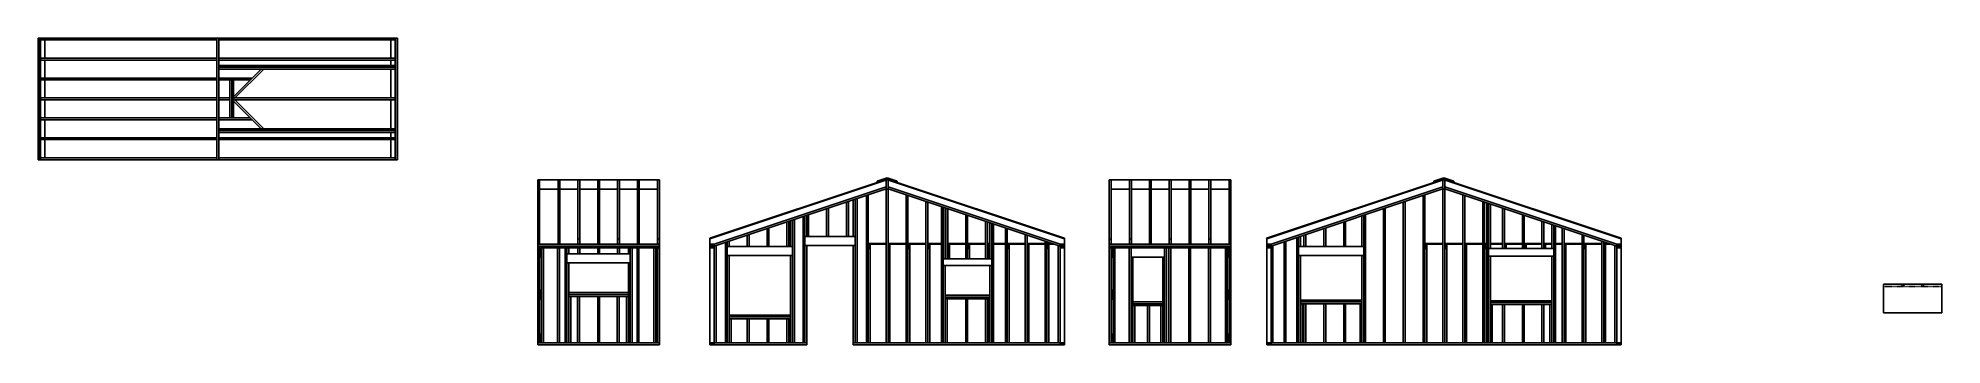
# Model space of a CAD drawing. Header units: inches. Extents: x -183 to 3029, y -67 to 1072.
# Drawn here: x -183 to 1351, y 473 to 720 of the extents above; entities that cross this region are included whole.
import ezdxf

# ---------------------------------------------------------------- set-up
doc = ezdxf.new("R2010")
doc.units = ezdxf.units.IN
doc.header["$LTSCALE"] = 0.25
doc.header["$MEASUREMENT"] = 0
doc.linetypes.add('HIDDEN2', pattern=[0.1875, 0.125, -0.0625])
doc.layers.add('Hidden Line', color=7, linetype='HIDDEN2')

msp = doc.modelspace()

# ---------------------------------------------------------------- linework, layer by layer
for p, q in [((106.5, 720.2), (-183, 720.2)), ((-183, 720.2), (-183, 622.2)), ((-181.5, 720.2), (-181.5, 622.2)), ((-181, 720.2), (-181, 622.2)), ((-39, 718.7), (-181, 718.7)), ((-177.5, 718.7), (-177.5, 704)), ((-39, 622.2), (-39, 720.2)), ((-37.5, 622.2), (-37.5, 720.2)), ((104.5, 718.7), (-37.5, 718.7)), ((101, 704), (101, 718.7)), ((104.5, 622.2), (104.5, 720.2)), ((105, 622.2), (105, 720.2)), ((106.5, 622.2), (106.5, 720.2)), ((-39, 704), (-181, 704)), ((-39, 702.5), (-181, 702.5)), ((-177.5, 702.5), (-177.5, 688)), ((-37.5, 704), (104.5, 704)), ((-37.5, 702.5), (104.5, 702.5)), ((-37.5, 698.2), (104.5, 698.2)), ((-37.5, 696.7), (104.5, 696.7)), ((-37.5, 695.2), (104.5, 695.2)), ((-25.5, 673), (-3.3, 695.2)), ((-24.5, 672), (-1.2, 695.2)), ((101, 698.2), (101, 702.5)), ((101, 672), (101, 695.2)), ((-39, 688), (-181, 688)), ((-39, 686.5), (-181, 686.5)), ((-177.5, 686.5), (-177.5, 672)), ((-37.5, 688), (-10.6, 688)), ((-37.5, 686.5), (-12.1, 686.5)), ((-28.5, 656), (-28.5, 686.5)), ((-27, 656), (-27, 686.5)), ((-25.5, 656), (-25.5, 686.5)), ((-39, 672), (-181, 672)), ((-39, 670.5), (-181, 670.5)), ((-177.5, 670.5), (-177.5, 656)), ((-37.5, 672), (-28.5, 672)), ((-37.5, 670.5), (-28.5, 670.5)), ((-25.5, 672), (104.5, 672)), ((-25.5, 670.5), (104.5, 670.5)), ((-25.5, 669.4), (-3.3, 647.2)), ((-24.5, 670.5), (-1.2, 647.2)), ((101, 647.2), (101, 670.5)), ((-39, 656), (-181, 656)), ((-39, 654.5), (-181, 654.5)), ((-177.5, 654.5), (-177.5, 640)), ((-37.5, 656), (-12.1, 656)), ((-37.5, 654.5), (-10.6, 654.5)), ((-37.5, 647.2), (104.5, 647.2)), ((-37.5, 645.7), (104.5, 645.7)), ((-37.5, 644.2), (104.5, 644.2)), ((101, 640), (101, 644.2)), ((-39, 640), (-181, 640)), ((-39, 638.5), (-181, 638.5)), ((-177.5, 638.5), (-177.5, 623.7)), ((-37.5, 640), (104.5, 640)), ((-37.5, 638.5), (104.5, 638.5)), ((101, 623.7), (101, 638.5)), ((106.5, 622.2), (-183, 622.2)), ((-39, 623.7), (-181, 623.7)), ((104.5, 623.7), (-37.5, 623.7)), ((219.5, 554.3), (219.5, 606)), ((317.5, 606), (219.5, 606)), ((221, 554.3), (221, 606)), ((235.8, 598.7), (221, 598.7)), ((235.8, 606), (235.8, 554.3)), ((237.3, 606), (237.3, 554.3)), ((251.8, 598.7), (237.3, 598.7)), ((251.8, 606), (251.8, 554.3)), ((253.3, 606), (253.3, 554.3)), ((267.8, 598.7), (253.3, 598.7)), ((267.8, 606), (267.8, 554.3)), ((269.3, 606), (269.3, 554.3)), ((283.8, 598.7), (269.3, 598.7)), ((283.8, 606), (283.8, 554.3)), ((285.3, 606), (285.3, 554.3)), ((299.8, 598.7), (285.3, 598.7)), ((299.8, 606), (299.8, 554.3)), ((301.3, 606), (301.3, 554.3)), ((316, 598.7), (301.3, 598.7)), ((316, 554.3), (316, 606)), ((317.5, 554.3), (317.5, 606)), ((358.1, 559.1), (501, 606.7)), ((358.2, 558.6), (500.2, 606)), ((358.2, 558.6), (499.1, 605.6)), ((361.7, 554.3), (500.2, 600.4)), ((361.7, 552.7), (500.2, 598.8)), ((493, 605.1), (501, 607.8)), ((493, 604.1), (493, 605.1)), ((499.1, 605.6), (498.9, 606.1)), ((500.2, 606), (501.7, 606)), ((500.2, 598.7), (500.2, 606)), ((500.2, 598.7), (501.7, 598.7)), ((500.2, 598.7), (500.2, 474.8)), ((509, 605.1), (501, 607.8)), ((501, 606.7), (501, 607.8)), ((643.9, 559.1), (501, 606.7)), ((501.7, 598.7), (501.7, 606)), ((643.7, 558.6), (501.7, 606)), ((640.2, 554.3), (501.7, 600.4)), ((640.2, 552.7), (501.7, 598.8)), ((501.7, 598.7), (501.7, 474.8)), ((502.9, 605.6), (503, 606.1)), ((643.7, 558.6), (502.9, 605.6)), ((509, 604.1), (509, 605.1)), ((679.9, 554.3), (679.9, 606)), ((777.9, 606), (679.9, 606)), ((681.4, 554.3), (681.4, 606)), ((696.2, 598.7), (681.4, 598.7)), ((696.2, 606), (696.2, 554.3)), ((697.7, 606), (697.7, 554.3)), ((712.2, 598.7), (697.7, 598.7)), ((712.2, 606), (712.2, 554.3)), ((713.7, 606), (713.7, 554.3)), ((728.2, 598.7), (713.7, 598.7)), ((728.2, 606), (728.2, 554.3)), ((729.7, 606), (729.7, 554.3)), ((744.2, 598.7), (729.7, 598.7)), ((744.2, 606), (744.2, 554.3)), ((745.7, 606), (745.7, 554.3)), ((760.2, 598.7), (745.7, 598.7)), ((760.2, 606), (760.2, 554.3)), ((761.7, 606), (761.7, 554.3)), ((776.4, 598.7), (761.7, 598.7)), ((776.4, 554.3), (776.4, 606)), ((777.9, 554.3), (777.9, 606)), ((806.5, 559.1), (949.4, 606.7)), ((806.7, 558.6), (948.7, 606)), ((806.7, 558.6), (947.5, 605.6)), ((810.2, 554.3), (948.7, 600.4)), ((810.2, 552.7), (948.7, 598.8)), ((941.4, 605.1), (949.4, 607.8)), ((941.4, 604.1), (941.4, 605.1)), ((947.5, 605.6), (947.4, 606.1)), ((948.7, 606), (950.2, 606)), ((948.7, 598.7), (948.7, 606)), ((948.7, 474.8), (948.7, 598.8)), ((948.7, 598.7), (950.2, 598.7)), ((957.4, 605.1), (949.4, 607.8)), ((949.4, 606.7), (949.4, 607.8)), ((1092.3, 559.1), (949.4, 606.7)), ((950.2, 598.7), (950.2, 606)), ((1092.2, 558.6), (950.2, 606)), ((1088.7, 554.3), (950.2, 600.4)), ((950.2, 474.8), (950.2, 598.8)), ((1088.7, 552.7), (950.2, 598.8)), ((951.3, 605.6), (951.5, 606.1)), ((1092.2, 558.6), (951.3, 605.6)), ((957.4, 604.1), (957.4, 605.1)), ((452.2, 560.5), (452.2, 582.8)), ((453.7, 560.5), (453.7, 583.3)), ((468.2, 560.5), (468.2, 588.2)), ((469.7, 560.5), (469.7, 588.7)), ((473.7, 560.5), (473.7, 590)), ((475.2, 474.8), (475.2, 590.5)), ((476.7, 474.8), (476.7, 591)), ((484.2, 474.8), (484.2, 593.5)), ((485.7, 474.8), (485.7, 594)), ((516.2, 474.8), (516.2, 594)), ((517.7, 474.8), (517.7, 593.5)), ((532.2, 474.8), (532.2, 588.7)), ((533.7, 474.8), (533.7, 588.2)), ((544.7, 474.8), (544.7, 584.5)), ((546.2, 474.8), (546.2, 584)), ((547.7, 542.5), (547.7, 583.5)), ((548.2, 542.5), (548.2, 583.3)), ((549.7, 542.5), (549.7, 582.8)), ((900.7, 474.8), (900.7, 582.8)), ((902.2, 474.8), (902.2, 583.3)), ((916.7, 474.8), (916.7, 588.2)), ((918.2, 474.8), (918.2, 588.7)), ((932.7, 474.8), (932.7, 593.5)), ((934.2, 474.8), (934.2, 594)), ((964.7, 474.8), (964.7, 594)), ((966.2, 474.8), (966.2, 593.5)), ((980.7, 474.8), (980.7, 588.7)), ((982.2, 474.8), (982.2, 588.2)), ((983.9, 474.8), (983.9, 587.6)), ((985.4, 474.8), (985.4, 587.1)), ((986.9, 550.8), (986.9, 586.6)), ((996.7, 550.8), (996.7, 583.3)), ((998.2, 550.8), (998.2, 582.8)), ((420.2, 552.5), (420.2, 572.2)), ((421.7, 552.5), (421.7, 572.7)), ((423.2, 552.5), (423.2, 573.2)), ((424.7, 474.8), (424.7, 573.7)), ((426.2, 474.8), (426.2, 574.2)), ((433.2, 474.8), (433.2, 576.5)), ((434.7, 474.8), (434.7, 577)), ((436.2, 560.5), (436.2, 577.5)), ((436.2, 560.5), (436.2, 577.5)), ((437.7, 560.5), (437.7, 578)), ((564.2, 542.5), (564.2, 578)), ((565.7, 542.5), (565.7, 577.5)), ((580.2, 542.5), (580.2, 572.7)), ((581.7, 542.5), (581.7, 572.2)), ((583.7, 542.5), (583.7, 571.5)), ((585.2, 474.8), (585.2, 571)), ((586.7, 474.8), (586.7, 570.5)), ((868.7, 552.5), (868.7, 572.2)), ((870.2, 552.5), (870.2, 572.7)), ((883.4, 552.5), (883.4, 577.1)), ((884.9, 474.8), (884.9, 577.6)), ((886.4, 474.8), (886.4, 578.1)), ((1012.7, 550.8), (1012.7, 578)), ((1014.2, 550.8), (1014.2, 577.5)), ((1028.4, 550.8), (1028.4, 572.8)), ((1029.9, 550.8), (1029.9, 572.3)), ((1036.4, 550.8), (1036.4, 570.1)), ((1037.9, 474.8), (1037.9, 569.6)), ((1039.4, 474.8), (1039.4, 569.1)), ((221, 558.6), (219.5, 558.6)), ((219.5, 554.3), (219.5, 473.3)), ((317.5, 554.3), (219.5, 554.3)), ((317.5, 552.8), (219.5, 552.8)), ((237.3, 558.6), (235.8, 558.6)), ((253.3, 558.6), (251.8, 558.6)), ((269.3, 558.6), (267.8, 558.6)), ((285.3, 558.6), (283.8, 558.6)), ((301.3, 558.6), (299.8, 558.6)), ((317.5, 558.6), (316, 558.6)), ((317.5, 554.3), (317.5, 473.3)), ((358.1, 559.1), (358.2, 558.6)), ((358.2, 554.3), (358.2, 558.6)), ((358.2, 473.3), (358.2, 554.3)), ((361.7, 554.3), (358.2, 554.3)), ((361.7, 552.8), (358.2, 554.3)), ((361.7, 554.3), (358.2, 552.8)), ((361.7, 552.8), (358.2, 552.8)), ((358.2, 552.8), (361.7, 551.3)), ((361.7, 552.8), (358.2, 551.3)), ((361.7, 554.3), (361.7, 473.3)), ((363.2, 553.2), (363.2, 474.8)), ((370.7, 474.8), (370.7, 555.7)), ((372.2, 474.8), (372.2, 556.2)), ((372.2, 552.5), (424.7, 552.5)), ((373.7, 552.5), (373.7, 556.7)), ((388.2, 552.5), (388.2, 561.5)), ((389.7, 552.5), (389.7, 562)), ((404.2, 552.5), (404.2, 566.8)), ((405.7, 552.5), (405.7, 567.3)), ((475.2, 560.5), (434.7, 560.5)), ((475.2, 553.3), (434.7, 553.3)), ((436.2, 473.3), (436.2, 553.3)), ((473.7, 473.3), (473.7, 553.3)), ((485.7, 555), (500.2, 555)), ((485.7, 554.8), (500.2, 554.8)), ((485.7, 554.6), (500.2, 554.6)), ((485.7, 554.4), (500.2, 554.4)), ((487.2, 554.3), (485.7, 554.3)), ((487.2, 554.3), (485.7, 550.8)), ((485.7, 554.3), (487.2, 550.8)), ((485.7, 554.3), (500.2, 554.3)), ((487.2, 474.8), (487.2, 554.3)), ((501.7, 555), (516.2, 555)), ((501.7, 554.8), (516.2, 554.8)), ((501.7, 554.6), (516.2, 554.6)), ((501.7, 554.4), (516.2, 554.4)), ((503.2, 554.3), (501.7, 554.3)), ((503.2, 554.3), (501.7, 550.8)), ((501.7, 554.3), (503.2, 550.8)), ((501.7, 554.3), (516.2, 554.3)), ((503.2, 474.8), (503.2, 554.3)), ((517.7, 555), (532.2, 555)), ((517.7, 554.8), (532.2, 554.8)), ((517.7, 554.6), (532.2, 554.6)), ((517.7, 554.4), (532.2, 554.4)), ((519.2, 554.3), (517.7, 554.3)), ((519.2, 554.3), (517.7, 550.8)), ((517.7, 554.3), (519.2, 550.8)), ((517.7, 554.3), (532.2, 554.3)), ((519.2, 474.8), (519.2, 554.3)), ((533.7, 555), (544.7, 555)), ((533.7, 554.8), (544.7, 554.8)), ((533.7, 554.6), (544.7, 554.6)), ((533.7, 554.4), (544.7, 554.4)), ((535.2, 554.3), (533.7, 554.3)), ((535.2, 554.3), (533.7, 550.8)), ((533.7, 554.3), (535.2, 550.8)), ((533.7, 554.3), (544.7, 554.3)), ((535.2, 474.8), (535.2, 554.3)), ((547.7, 555), (548.2, 555)), ((547.7, 554.8), (548.2, 554.8)), ((547.7, 554.6), (548.2, 554.6)), ((547.7, 554.4), (548.2, 554.4)), ((547.7, 554.3), (548.2, 554.3)), ((549.7, 555), (564.2, 555)), ((549.7, 554.8), (564.2, 554.8)), ((549.7, 554.6), (564.2, 554.6)), ((549.7, 554.4), (564.2, 554.4)), ((551.2, 554.3), (549.7, 554.3)), ((551.2, 554.3), (549.7, 550.8)), ((549.7, 554.3), (551.2, 550.8)), ((549.7, 554.3), (564.2, 554.3)), ((551.2, 542.5), (551.2, 554.3)), ((565.7, 555), (580.2, 555)), ((565.7, 554.8), (580.2, 554.8)), ((565.7, 554.6), (580.2, 554.6)), ((565.7, 554.4), (580.2, 554.4)), ((567.2, 554.3), (565.7, 554.3)), ((567.2, 554.3), (565.7, 550.8)), ((565.7, 554.3), (567.2, 550.8)), ((565.7, 554.3), (580.2, 554.3)), ((567.2, 542.5), (567.2, 554.3)), ((581.7, 555), (583.7, 555)), ((581.7, 554.8), (583.7, 554.8)), ((581.7, 554.6), (583.7, 554.6)), ((581.7, 554.4), (583.7, 554.4)), ((583.2, 554.3), (581.7, 554.3)), ((583.2, 554.3), (581.7, 550.8)), ((581.7, 554.3), (583.2, 550.8)), ((581.7, 554.3), (583.7, 554.3)), ((583.2, 542.5), (583.2, 554.3)), ((586.7, 555), (596.2, 555)), ((586.7, 554.8), (596.2, 554.8)), ((586.7, 554.6), (596.2, 554.6)), ((586.7, 554.4), (596.2, 554.4)), ((586.7, 554.3), (596.2, 554.3)), ((596.2, 474.8), (596.2, 567.3)), ((597.7, 474.8), (597.7, 566.8)), ((597.7, 555), (612.2, 555)), ((597.7, 554.8), (612.2, 554.8)), ((597.7, 554.6), (612.2, 554.6)), ((597.7, 554.4), (612.2, 554.4)), ((599.2, 554.3), (597.7, 554.3)), ((599.2, 554.3), (597.7, 550.8)), ((597.7, 554.3), (599.2, 550.8)), ((597.7, 554.3), (612.2, 554.3)), ((599.2, 474.8), (599.2, 554.3)), ((612.2, 474.8), (612.2, 562)), ((613.7, 474.8), (613.7, 561.5)), ((613.7, 555), (628.2, 555)), ((613.7, 554.8), (628.2, 554.8)), ((613.7, 554.6), (628.2, 554.6)), ((613.7, 554.4), (628.2, 554.4)), ((615.2, 554.3), (613.7, 554.3)), ((615.2, 554.3), (613.7, 550.8)), ((613.7, 554.3), (615.2, 550.8)), ((613.7, 554.3), (628.2, 554.3)), ((615.2, 474.8), (615.2, 554.3)), ((628.2, 474.8), (628.2, 556.7)), ((629.7, 474.8), (629.7, 556.2)), ((629.7, 555), (633.2, 555)), ((629.7, 554.8), (633.8, 554.8)), ((629.7, 554.6), (634.4, 554.6)), ((629.7, 554.4), (634.9, 554.4)), ((631.2, 554.3), (629.7, 554.3)), ((631.2, 554.3), (629.7, 550.8)), ((629.7, 554.3), (631.2, 550.8)), ((629.7, 554.3), (635.5, 554.3)), ((631.2, 474.8), (631.2, 554.3)), ((638.7, 553.2), (638.7, 474.8)), ((640.2, 554.3), (643.7, 554.3)), ((640.2, 554.3), (640.2, 473.3)), ((640.2, 552.8), (643.7, 554.3)), ((640.2, 554.3), (643.7, 552.8)), ((640.2, 552.8), (643.7, 552.8)), ((643.7, 552.8), (640.2, 551.3)), ((640.2, 552.8), (643.7, 551.3)), ((643.9, 559.1), (643.7, 558.6)), ((643.7, 554.3), (643.7, 558.6)), ((643.7, 473.3), (643.7, 554.3)), ((679.9, 558.6), (681.4, 558.6)), ((679.9, 554.3), (679.9, 473.3)), ((777.9, 554.3), (679.9, 554.3)), ((777.9, 552.8), (679.9, 552.8)), ((696.2, 558.6), (697.7, 558.6)), ((712.2, 558.6), (713.7, 558.6)), ((728.2, 558.6), (729.7, 558.6)), ((744.2, 558.6), (745.7, 558.6)), ((760.2, 558.6), (761.7, 558.6)), ((777.9, 558.6), (776.4, 558.6)), ((777.9, 554.3), (777.9, 473.3)), ((806.5, 559.1), (806.7, 558.6)), ((806.7, 554.3), (806.7, 558.6)), ((806.7, 473.3), (806.7, 554.3)), ((810.2, 552.8), (806.7, 554.3)), ((810.2, 554.3), (806.7, 552.8)), ((806.7, 554.3), (810.2, 554.3)), ((810.2, 552.8), (806.7, 552.8)), ((806.7, 552.8), (810.2, 551.3)), ((810.2, 552.8), (806.7, 551.3)), ((810.2, 554.3), (810.2, 473.3)), ((811.7, 553.2), (811.7, 474.8)), ((820.7, 474.8), (820.7, 556.2)), ((822.2, 474.8), (822.2, 556.7)), ((830.9, 474.8), (830.9, 559.6)), ((832.4, 474.8), (832.4, 560.1)), ((832.4, 552.5), (884.9, 552.5)), ((832.4, 552.5), (884.9, 552.5)), ((833.9, 552.5), (833.9, 560.6)), ((836.7, 552.5), (836.7, 561.5)), ((838.2, 552.5), (838.2, 562)), ((852.7, 552.5), (852.7, 566.8)), ((854.2, 552.5), (854.2, 567.3)), ((934.2, 555), (948.7, 555)), ((934.2, 554.8), (948.7, 554.8)), ((934.2, 554.6), (948.7, 554.6)), ((934.2, 554.4), (948.7, 554.4)), ((935.7, 554.3), (934.2, 554.3)), ((935.7, 554.3), (934.2, 550.8)), ((934.2, 554.3), (935.7, 550.8)), ((934.2, 554.3), (948.7, 554.3)), ((935.7, 474.8), (935.7, 554.3)), ((950.2, 555), (964.7, 555)), ((950.2, 554.8), (964.7, 554.8)), ((950.2, 554.6), (964.7, 554.6)), ((950.2, 554.4), (964.7, 554.4)), ((951.7, 554.3), (950.2, 554.3)), ((951.7, 554.3), (950.2, 550.8)), ((950.2, 554.3), (951.7, 550.8)), ((950.2, 554.3), (964.7, 554.3)), ((951.7, 474.8), (951.7, 554.3)), ((966.2, 555), (980.7, 555)), ((966.2, 554.8), (980.7, 554.8)), ((966.2, 554.6), (980.7, 554.6)), ((966.2, 554.4), (980.7, 554.4)), ((967.7, 554.3), (966.2, 554.3)), ((967.7, 554.3), (966.2, 550.8)), ((966.2, 554.3), (967.7, 550.8)), ((966.2, 554.3), (980.7, 554.3)), ((967.7, 474.8), (967.7, 554.3)), ((982.2, 555), (983.9, 555)), ((982.2, 554.8), (983.9, 554.8)), ((982.2, 554.6), (983.9, 554.6)), ((982.2, 554.4), (983.9, 554.4)), ((982.2, 554.3), (983.7, 554.3)), ((983.7, 554.3), (982.2, 550.8)), ((982.2, 554.3), (983.7, 550.8)), ((982.2, 554.3), (983.9, 554.3)), ((983.7, 474.8), (983.7, 554.3)), ((986.9, 555), (996.7, 555)), ((986.9, 554.8), (996.7, 554.8)), ((986.9, 554.6), (996.7, 554.6)), ((986.9, 554.4), (996.7, 554.4)), ((986.9, 554.3), (996.7, 554.3)), ((998.2, 555), (1012.7, 555)), ((998.2, 554.8), (1012.7, 554.8)), ((998.2, 554.6), (1012.7, 554.6)), ((998.2, 554.4), (1012.7, 554.4)), ((998.2, 554.3), (999.7, 554.3)), ((999.7, 554.3), (998.2, 550.8)), ((998.2, 554.3), (999.7, 550.8)), ((998.2, 554.3), (1012.7, 554.3)), ((999.7, 550.8), (999.7, 554.3)), ((1014.2, 555), (1028.4, 555)), ((1014.2, 554.8), (1028.4, 554.8)), ((1014.2, 554.6), (1028.4, 554.6)), ((1014.2, 554.4), (1028.4, 554.4)), ((1014.2, 554.3), (1015.7, 554.3)), ((1015.7, 554.3), (1014.2, 550.8)), ((1014.2, 554.3), (1015.7, 550.8)), ((1014.2, 554.3), (1028.4, 554.3)), ((1015.7, 550.8), (1015.7, 554.3)), ((1029.9, 555), (1036.4, 555)), ((1029.9, 554.8), (1036.4, 554.8)), ((1029.9, 554.6), (1036.4, 554.6)), ((1029.9, 554.4), (1036.4, 554.4)), ((1031.4, 554.3), (1029.9, 554.3)), ((1031.4, 554.3), (1029.9, 550.8)), ((1029.9, 554.3), (1031.4, 550.8)), ((1029.9, 554.3), (1036.4, 554.3)), ((1031.4, 550.8), (1031.4, 554.3)), ((1039.4, 555), (1044.7, 555)), ((1039.4, 554.8), (1044.7, 554.8)), ((1039.4, 554.6), (1044.7, 554.6)), ((1039.4, 554.4), (1044.7, 554.4)), ((1039.4, 554.3), (1044.7, 554.3)), ((1044.7, 474.8), (1044.7, 567.3)), ((1046.2, 474.8), (1046.2, 566.8)), ((1046.2, 555), (1060.7, 555)), ((1046.2, 554.8), (1060.7, 554.8)), ((1046.2, 554.6), (1060.7, 554.6)), ((1046.2, 554.4), (1060.7, 554.4)), ((1047.7, 554.3), (1046.2, 554.3)), ((1047.7, 554.3), (1046.2, 550.8)), ((1046.2, 554.3), (1047.7, 550.8)), ((1046.2, 554.3), (1060.7, 554.3)), ((1047.7, 474.8), (1047.7, 554.3)), ((1060.7, 474.8), (1060.7, 562)), ((1062.2, 474.8), (1062.2, 561.5)), ((1062.2, 555), (1076.7, 555)), ((1062.2, 554.8), (1076.7, 554.8)), ((1062.2, 554.6), (1076.7, 554.6)), ((1062.2, 554.4), (1076.7, 554.4)), ((1063.7, 554.3), (1062.2, 554.3)), ((1063.7, 554.3), (1062.2, 550.8)), ((1062.2, 554.3), (1063.7, 550.8)), ((1062.2, 554.3), (1076.7, 554.3)), ((1063.7, 474.8), (1063.7, 554.3)), ((1076.7, 474.8), (1076.7, 556.7)), ((1078.2, 474.8), (1078.2, 556.2)), ((1078.2, 555), (1081.7, 555)), ((1078.2, 554.8), (1082.2, 554.8)), ((1078.2, 554.6), (1082.8, 554.6)), ((1078.2, 554.4), (1083.4, 554.4)), ((1079.7, 554.3), (1078.2, 554.3)), ((1079.7, 554.3), (1078.2, 550.8)), ((1078.2, 554.3), (1079.7, 550.8)), ((1078.2, 554.3), (1083.9, 554.3)), ((1079.7, 474.8), (1079.7, 554.3)), ((1087.2, 553.2), (1087.2, 474.8)), ((1088.7, 554.3), (1092.2, 554.3)), ((1088.7, 554.3), (1088.7, 473.3)), ((1088.7, 552.8), (1092.2, 554.3)), ((1088.7, 554.3), (1092.2, 552.8)), ((1088.7, 552.8), (1092.2, 552.8)), ((1092.2, 552.8), (1088.7, 551.3)), ((1088.7, 552.8), (1092.2, 551.3)), ((1092.3, 559.1), (1092.2, 558.6)), ((1092.2, 554.3), (1092.2, 558.6)), ((1092.2, 473.3), (1092.2, 554.3)), ((317.5, 551.3), (219.5, 551.3)), ((221, 551.3), (221, 474.8)), ((221, 551.3), (222.5, 544)), ((222.5, 551.3), (221, 544)), ((221, 544), (222.5, 544)), ((222.5, 551.3), (222.5, 474.8)), ((224, 551.3), (224, 474.8)), ((235.5, 551.3), (235.5, 474.8)), ((237, 551.3), (237, 474.8)), ((241.5, 474.8), (241.5, 551.3)), ((243, 474.8), (243, 551.3)), ((294, 546.5), (243, 546.5)), ((294, 539.3), (243, 539.3)), ((244.5, 546.5), (244.5, 551.3)), ((244.5, 474.8), (244.5, 539.3)), ((251.8, 551.3), (251.8, 546.5)), ((253.3, 551.3), (253.3, 546.5)), ((267.8, 551.3), (267.8, 546.5)), ((269.3, 551.3), (269.3, 546.5)), ((283.8, 551.3), (283.8, 546.5)), ((285.3, 551.3), (285.3, 546.5)), ((292.5, 546.5), (292.5, 551.3)), ((292.5, 474.8), (292.5, 539.3)), ((294, 474.8), (294, 551.3)), ((295.5, 474.8), (295.5, 551.3)), ((299.5, 551.3), (299.5, 474.8)), ((301, 551.3), (301, 474.8)), ((313, 474.8), (313, 551.3)), ((314.5, 474.8), (314.5, 551.3)), ((314.5, 544), (316, 551.3)), ((316, 544), (314.5, 551.3)), ((316, 551.3), (314.5, 544)), ((314.5, 551.3), (316, 544)), ((314.5, 544), (316, 544)), ((316, 544), (314.5, 544)), ((316, 551.3), (316, 474.8)), ((361.7, 551.3), (358.2, 551.3)), ((372.2, 545.3), (424.7, 545.3)), ((373.7, 474.8), (373.7, 545.3)), ((423.2, 474.8), (423.2, 545.3)), ((487.2, 550.8), (485.7, 550.8)), ((503.2, 550.8), (501.7, 550.8)), ((519.2, 550.8), (517.7, 550.8)), ((535.2, 550.8), (533.7, 550.8)), ((585.2, 542.5), (546.2, 542.5)), ((585.2, 537.3), (546.2, 537.3)), ((547.7, 474.8), (547.7, 537.3)), ((551.2, 550.8), (549.7, 550.8)), ((567.2, 550.8), (565.7, 550.8)), ((583.2, 550.8), (581.7, 550.8)), ((583.7, 474.8), (583.7, 537.3)), ((599.2, 550.8), (597.7, 550.8)), ((615.2, 550.8), (613.7, 550.8)), ((631.2, 550.8), (629.7, 550.8)), ((640.2, 551.3), (643.7, 551.3)), ((777.9, 551.3), (679.9, 551.3)), ((681.4, 551.3), (681.4, 474.8)), ((681.4, 551.3), (682.9, 544)), ((682.9, 551.3), (681.4, 544)), ((681.4, 544), (682.9, 544)), ((682.9, 551.3), (682.9, 474.8)), ((684.4, 551.3), (684.4, 474.8)), ((695.9, 551.3), (695.9, 474.8)), ((697.4, 551.3), (697.4, 474.8)), ((724.4, 544), (697.4, 544)), ((698.9, 544), (698.9, 474.8)), ((722.9, 544), (722.9, 474.8)), ((724.4, 551.3), (724.4, 474.8)), ((725.9, 551.3), (725.9, 474.8)), ((727.9, 474.8), (727.9, 551.3)), ((729.4, 474.8), (729.4, 551.3)), ((743.9, 474.8), (743.9, 551.3)), ((745.4, 474.8), (745.4, 551.3)), ((759.9, 474.8), (759.9, 551.3)), ((761.4, 474.8), (761.4, 551.3)), ((773.4, 474.8), (773.4, 551.3)), ((774.9, 474.8), (774.9, 551.3)), ((774.9, 544), (776.4, 551.3)), ((776.4, 544), (774.9, 551.3)), ((776.4, 551.3), (774.9, 544)), ((774.9, 551.3), (776.4, 544)), ((774.9, 544), (776.4, 544)), ((776.4, 544), (774.9, 544)), ((776.4, 551.3), (776.4, 474.8)), ((810.2, 551.3), (806.7, 551.3)), ((810.2, 551.3), (810.2, 473.3)), ((832.4, 545.3), (884.9, 545.3)), ((833.9, 474.8), (833.9, 545.3)), ((883.4, 474.8), (883.4, 545.3)), ((935.7, 550.8), (934.2, 550.8)), ((951.7, 550.8), (950.2, 550.8)), ((967.7, 550.8), (966.2, 550.8)), ((982.2, 550.8), (983.7, 550.8)), ((985.4, 550.8), (1037.9, 550.8)), ((985.4, 544.8), (1037.9, 544.8)), ((986.9, 474.8), (986.9, 544.8)), ((998.2, 550.8), (999.7, 550.8)), ((1014.2, 550.8), (1015.7, 550.8)), ((1031.4, 550.8), (1029.9, 550.8)), ((1036.4, 474.8), (1036.4, 544.8)), ((1047.7, 550.8), (1046.2, 550.8)), ((1063.7, 550.8), (1062.2, 550.8)), ((1079.7, 550.8), (1078.2, 550.8)), ((1088.7, 551.3), (1092.2, 551.3)), ((1350.6, 522.2), (1303.6, 522.2)), ((1303.6, 522.2), (1303.6, 499.2)), ((1350.6, 499.2), (1350.6, 522.2)), ((221, 510.1), (222.5, 517.4)), ((222.5, 510.1), (221, 517.4)), ((221, 517.4), (222.5, 517.4)), ((222.5, 510.1), (221, 510.1)), ((292.5, 515.3), (244.5, 515.3)), ((292.5, 513.8), (244.5, 513.8)), ((292.5, 512.3), (244.5, 512.3)), ((246, 474.8), (246, 512.3)), ((251.5, 512.3), (251.5, 474.8)), ((253, 512.3), (253, 474.8)), ((267.8, 512.3), (267.8, 474.8)), ((269.3, 512.3), (269.3, 474.8)), ((283.5, 512.3), (283.5, 474.8)), ((285, 512.3), (285, 474.8)), ((291, 474.8), (291, 512.3)), ((314.5, 510.1), (316, 517.4)), ((316, 510.1), (314.5, 517.4)), ((314.5, 517.4), (316, 517.4)), ((314.5, 510.1), (316, 510.1)), ((583.7, 513.3), (547.7, 513.3)), ((583.7, 511.8), (547.7, 511.8)), ((583.7, 510.3), (547.7, 510.3)), ((549.2, 474.8), (549.2, 510.3)), ((564.2, 474.8), (564.2, 510.3)), ((565.7, 474.8), (565.7, 510.3)), ((580.2, 474.8), (580.2, 510.3)), ((581.7, 474.8), (581.7, 510.3)), ((582.2, 474.8), (582.2, 510.3)), ((681.4, 510.1), (682.9, 517.4)), ((682.9, 510.1), (681.4, 517.4)), ((681.4, 517.4), (682.9, 517.4)), ((682.9, 510.1), (681.4, 510.1)), ((698.9, 507.9), (722.9, 507.9)), ((698.9, 506.4), (722.9, 506.4)), ((774.9, 510.1), (776.4, 517.4)), ((776.4, 510.1), (774.9, 517.4)), ((774.9, 517.4), (776.4, 517.4)), ((774.9, 510.1), (776.4, 510.1)), ((833.9, 509.3), (883.4, 509.3)), ((833.9, 507.8), (883.4, 507.8)), ((833.9, 506.3), (883.4, 506.3)), ((835.4, 474.8), (835.4, 506.3)), ((836.7, 474.8), (836.7, 506.3)), ((838.2, 474.8), (838.2, 506.3)), ((852.7, 474.8), (852.7, 506.3)), ((854.2, 474.8), (854.2, 506.3)), ((868.7, 474.8), (868.7, 506.3)), ((870.2, 474.8), (870.2, 506.3)), ((881.9, 474.8), (881.9, 506.3)), ((986.9, 508.8), (1036.4, 508.8)), ((986.9, 508.8), (1036.4, 508.8)), ((986.9, 507.3), (1036.4, 507.3)), ((373.7, 497.3), (423.2, 497.3)), ((373.7, 495.8), (423.2, 495.8)), ((373.7, 494.3), (423.2, 494.3)), ((375.2, 474.8), (375.2, 494.3)), ((388.2, 474.8), (388.2, 494.3)), ((389.7, 474.8), (389.7, 494.3)), ((404.2, 474.8), (404.2, 494.3)), ((405.7, 474.8), (405.7, 494.3)), ((420.2, 474.8), (420.2, 494.3)), ((421.7, 474.8), (421.7, 494.3)), ((698.9, 504.9), (722.9, 504.9)), ((700.4, 504.9), (700.4, 474.8)), ((710.7, 474.8), (710.7, 504.9)), ((712.2, 474.8), (712.2, 504.9)), ((721.4, 504.9), (721.4, 474.8)), ((986.9, 505.8), (1036.4, 505.8)), ((988.4, 474.8), (988.4, 505.8)), ((996.7, 474.8), (996.7, 505.8)), ((998.2, 474.8), (998.2, 505.8)), ((1012.7, 474.8), (1012.7, 505.8)), ((1014.2, 474.8), (1014.2, 505.8)), ((1028.4, 474.8), (1028.4, 505.8)), ((1029.9, 474.8), (1029.9, 505.8)), ((1034.9, 474.8), (1034.9, 505.8)), ((1303.6, 499.2), (1350.6, 499.2)), ((221, 474.8), (222.5, 482)), ((222.5, 474.8), (221, 482)), ((221, 482), (222.5, 482)), ((316, 474.8), (314.5, 482)), ((314.5, 474.8), (316, 482)), ((316, 482), (314.5, 482)), ((681.4, 474.8), (682.9, 482)), ((682.9, 474.8), (681.4, 482)), ((681.4, 482), (682.9, 482)), ((776.4, 474.8), (774.9, 482)), ((774.9, 474.8), (776.4, 482)), ((776.4, 482), (774.9, 482)), ((317.5, 474.8), (219.5, 474.8)), ((317.5, 473.3), (219.5, 473.3)), ((436.2, 474.8), (358.2, 474.8)), ((361.7, 473.3), (358.2, 474.8)), ((361.7, 474.8), (358.2, 473.3)), ((436.2, 473.3), (358.2, 473.3)), ((643.7, 474.8), (473.7, 474.8)), ((643.7, 473.3), (473.7, 473.3)), ((640.2, 474.8), (643.7, 473.3)), ((643.7, 474.8), (640.2, 473.3)), ((679.9, 474.8), (777.9, 474.8)), ((679.9, 473.3), (777.9, 473.3)), ((806.7, 474.8), (1092.2, 474.8)), ((806.7, 473.3), (810.2, 474.8)), ((810.2, 473.3), (806.7, 474.8)), ((806.7, 473.3), (1092.2, 473.3)), ((1092.2, 474.8), (1088.7, 473.3)), ((1092.2, 473.3), (1088.7, 474.8))]:
    msp.add_line(p, q)
at = {"layer": 'Hidden Line'}
for p, q in [((1318.1, 522.2), (1318.1, 520.7)), ((1318.4, 522.2), (1318.4, 520.7)), ((1319.9, 522.2), (1319.9, 520.7)), ((1320.1, 522.2), (1320.1, 520.7)), ((1334.1, 522.2), (1334.1, 520.7)), ((1334.4, 522.2), (1334.4, 520.7)), ((1335.9, 522.2), (1335.9, 520.7)), ((1336.1, 522.2), (1336.1, 520.7)), ((1350.6, 520.2), (1303.6, 520.2)), ((1320.1, 520.7), (1318.1, 520.7)), ((1336.1, 520.7), (1334.1, 520.7))]:
    msp.add_line(p, q, dxfattribs=at)

doc.saveas('drawing.dxf')
